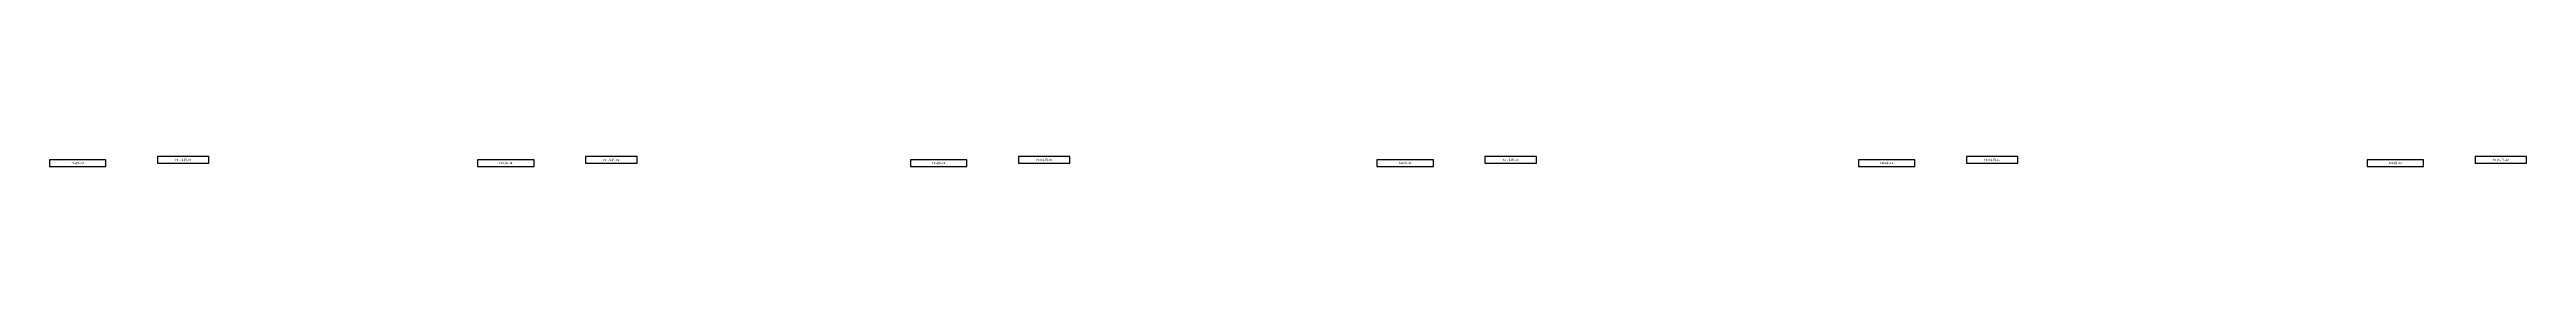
# Model space of a CAD drawing. Header units: inches. Extents: x 44145 to 132907, y -98283 to 21892.
# Drawn here: x 44296 to 82508, y -29361 to -29212 of the extents above; entities that cross this region are included whole.
import ezdxf
from ezdxf.enums import TextEntityAlignment as Align

# ---------------------------------------------------------------- set-up
doc = ezdxf.new("R2010")
doc.units = ezdxf.units.IN
doc.layers.add('NUMBERS', color=7, linetype='Continuous')
doc.layers.add('OUTER', color=7, linetype='Continuous')

msp = doc.modelspace()

# ---------------------------------------------------------------- linework, layer by layer
at = {"layer": 'OUTER'}
for points in [[(44296, -29361), (45166, -29361), (45166, -29260), (44296, -29260), (44296, -29361)], [(45961, -29314), (46755, -29314), (46755, -29212), (45961, -29212), (45961, -29314)], [(50900, -29361), (51770, -29361), (51770, -29260), (50900, -29260), (50900, -29361)], [(52565, -29314), (53359, -29314), (53359, -29212), (52565, -29212), (52565, -29314)], [(57578, -29361), (58448, -29361), (58448, -29260), (57578, -29260), (57578, -29361)], [(59243, -29314), (60037, -29314), (60037, -29212), (59243, -29212), (59243, -29314)], [(64774, -29361), (65644, -29361), (65644, -29260), (64774, -29260), (64774, -29361)], [(66439, -29314), (67233, -29314), (67233, -29212), (66439, -29212), (66439, -29314)], [(72202, -29361), (73072, -29361), (73072, -29260), (72202, -29260), (72202, -29361)], [(73868, -29314), (74661, -29314), (74661, -29212), (73868, -29212), (73868, -29314)], [(80049, -29361), (80919, -29361), (80919, -29260), (80049, -29260), (80049, -29361)], [(81714, -29314), (82508, -29314), (82508, -29212), (81714, -29212), (81714, -29314)]]:
    msp.add_lwpolyline(points, dxfattribs=at)

# ---------------------------------------------------------------- texts
at = {"layer": 'NUMBERS'}
for s, p in [('F2厨房-07', (44731, -29310)), ('F2卫生间-07', (46358, -29263)), ('F2厨房-08', (51335, -29310)), ('F2卫生间-08', (52962, -29263)), ('F2厨房-09', (58013, -29310)), ('F2卫生间-09', (59640, -29263)), ('F2厨房-10', (65209, -29310)), ('F2卫生间-10', (66836, -29263)), ('F2厨房-11', (72637, -29310)), ('F2卫生间-11', (74265, -29263)), ('F2厨房-12', (80484, -29310)), ('F2卫生间-12', (82111, -29263))]:
    msp.add_text(s, height=30, dxfattribs=at).set_placement(p, align=Align.MIDDLE_CENTER)

doc.saveas('drawing.dxf')
